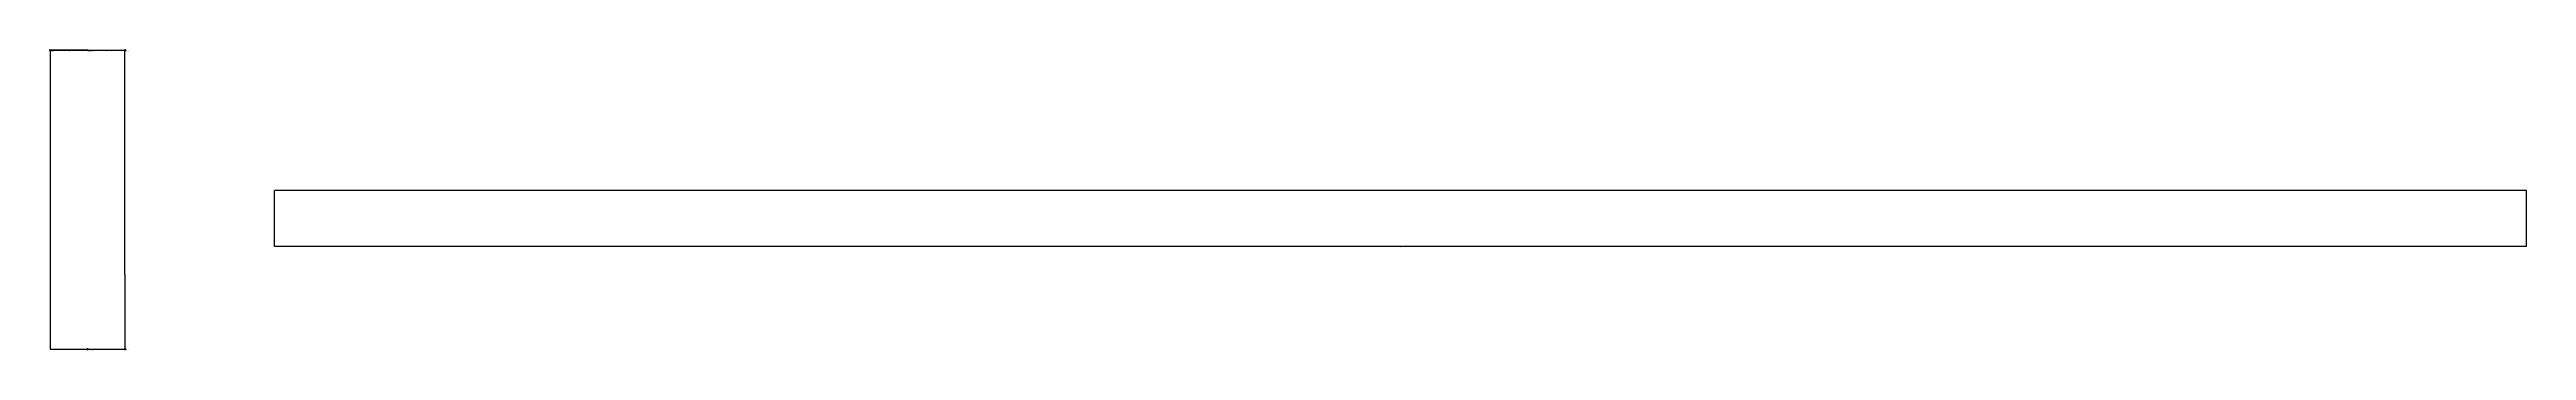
# Model space of a CAD drawing. Header units: metres. Extents: x 7978 to 27144, y 8157 to 45277.
# Drawn here: x 7978 to 14610, y 16872 to 17677 of the extents above; entities that cross this region are included whole.
import ezdxf

# ---------------------------------------------------------------- set-up
doc = ezdxf.new("R2010")
doc.units = ezdxf.units.M
doc.layers.add('WALL_DEBUG', color=7, linetype='Continuous')

msp = doc.modelspace()

# ---------------------------------------------------------------- linework, layer by layer
at = {"layer": 'debug', "color": 2}
for centre in [(7980, 17675), (8180, 17675), (8180, 17675), (8180, 17675), (8180, 17675), (8080, 16875), (8180, 16875), (8180, 16875), (8180, 16875), (8180, 16875)]:
    msp.add_circle(centre, 2, dxfattribs=at)
at = {"layer": 'debug', "color": 4}
for centre in [(8080, 17675), (8080, 16875)]:
    msp.add_circle(centre, 1, dxfattribs=at)
at = {"layer": 'WALL_DEBUG'}
for p, q in [((8080, 17675), (7980, 17675)), ((7980, 17675), (7980, 16875)), ((7980, 17675), (8180, 17675)), ((8080, 17675), (7980, 17675)), ((8080, 17675), (7980, 17675)), ((7980, 17675), (8180, 17675)), ((8080, 17675), (7980, 17675)), ((7980, 17675), (8180, 17675)), ((8080, 17675), (7980, 17675)), ((7980, 17675), (8180, 17675)), ((8080, 17675), (7980, 17675)), ((7980, 17675), (8180, 17675)), ((8080, 17675), (8180, 17675)), ((8080, 17675), (8180, 17675)), ((8080, 17675), (8180, 17675)), ((8080, 17675), (8180, 17675)), ((8080, 17675), (8180, 17675)), ((8180, 17375), (8180, 17675)), ((8180, 17375), (8180, 17675)), ((8180, 17375), (8180, 17675)), ((8180, 17375), (8180, 17675)), ((8180, 17375), (8180, 17675)), ((8180, 17375), (8180, 17675)), ((8180, 17075), (8180, 17375)), ((8180, 17075), (8180, 17375)), ((8180, 17075), (8180, 17375)), ((8180, 17075), (8180, 17375)), ((8180, 17075), (8180, 17375)), ((14610, 17300), (8580, 17300)), ((8580, 17150), (8580, 17300)), ((14610, 17300), (8580, 17300)), ((8580, 17150), (8580, 17300)), ((14610, 17300), (8580, 17300)), ((8580, 17150), (8580, 17300)), ((14610, 17300), (8580, 17300)), ((8580, 17150), (8580, 17300)), ((14610, 17300), (8580, 17300)), ((8580, 17150), (8580, 17300)), ((14610, 17300), (8580, 17300)), ((14610, 17150), (14610, 17300)), ((14610, 17150), (14610, 17300)), ((14610, 17150), (14610, 17300)), ((14610, 17150), (14610, 17300)), ((14610, 17150), (14610, 17300)), ((14610, 17150), (8580, 17150)), ((14610, 17150), (8580, 17150)), ((14610, 17150), (8580, 17150)), ((14610, 17150), (8580, 17150)), ((14610, 17150), (8580, 17150)), ((14610, 17150), (8580, 17150)), ((8180, 17075), (8180, 16875)), ((8180, 17075), (8180, 16875)), ((8180, 17075), (8180, 16875)), ((8180, 17075), (8180, 16875)), ((8180, 17075), (8180, 16875)), ((8180, 17075), (8180, 16875)), ((7980, 16875), (8180, 16875)), ((7980, 16875), (8180, 16875)), ((7980, 16875), (8080, 16875)), ((7980, 16875), (8180, 16875)), ((7980, 16875), (8080, 16875)), ((7980, 16875), (8180, 16875)), ((7980, 16875), (8080, 16875)), ((7980, 16875), (8180, 16875)), ((7980, 16875), (8080, 16875)), ((7980, 16875), (8180, 16875)), ((7980, 16875), (8080, 16875)), ((8080, 16875), (8180, 16875)), ((8080, 16875), (8180, 16875)), ((8080, 16875), (8180, 16875)), ((8080, 16875), (8180, 16875)), ((8080, 16875), (8180, 16875))]:
    msp.add_line(p, q, dxfattribs=at)

# ---------------------------------------------------------------- texts
at = {"layer": 'comp_debug_text', "char_height": 2.5, "attachment_point": 1}
for s, insert in [('1', (8030, 17675)), ('1', (8130, 17675)), ('1', (8180, 17525)), ('1', (7980, 17275)), ('9', (11595, 17300)), ('8', (11595, 17150)), ('1', (8180, 16975)), ('1', (8030, 16875)), ('1', (8130, 16875))]:
    msp.add_mtext(s, dxfattribs=dict(at, insert=insert))
at = {"layer": 'debug', "char_height": 2.5, "attachment_point": 1}
for s, insert in [('debug', (7980, 17675)), ('discarded 1', (8080, 17675)), ('debug', (8180, 17675)), ('debug', (8180, 17675)), ('debug', (8180, 17675)), ('debug', (8180, 17675)), ('discarded 1', (8080, 16875)), ('debug', (8080, 16875)), ('debug', (8180, 16875)), ('debug', (8180, 16875)), ('debug', (8180, 16875)), ('debug', (8180, 16875))]:
    msp.add_mtext(s, dxfattribs=dict(at, insert=insert))

doc.saveas('drawing.dxf')
